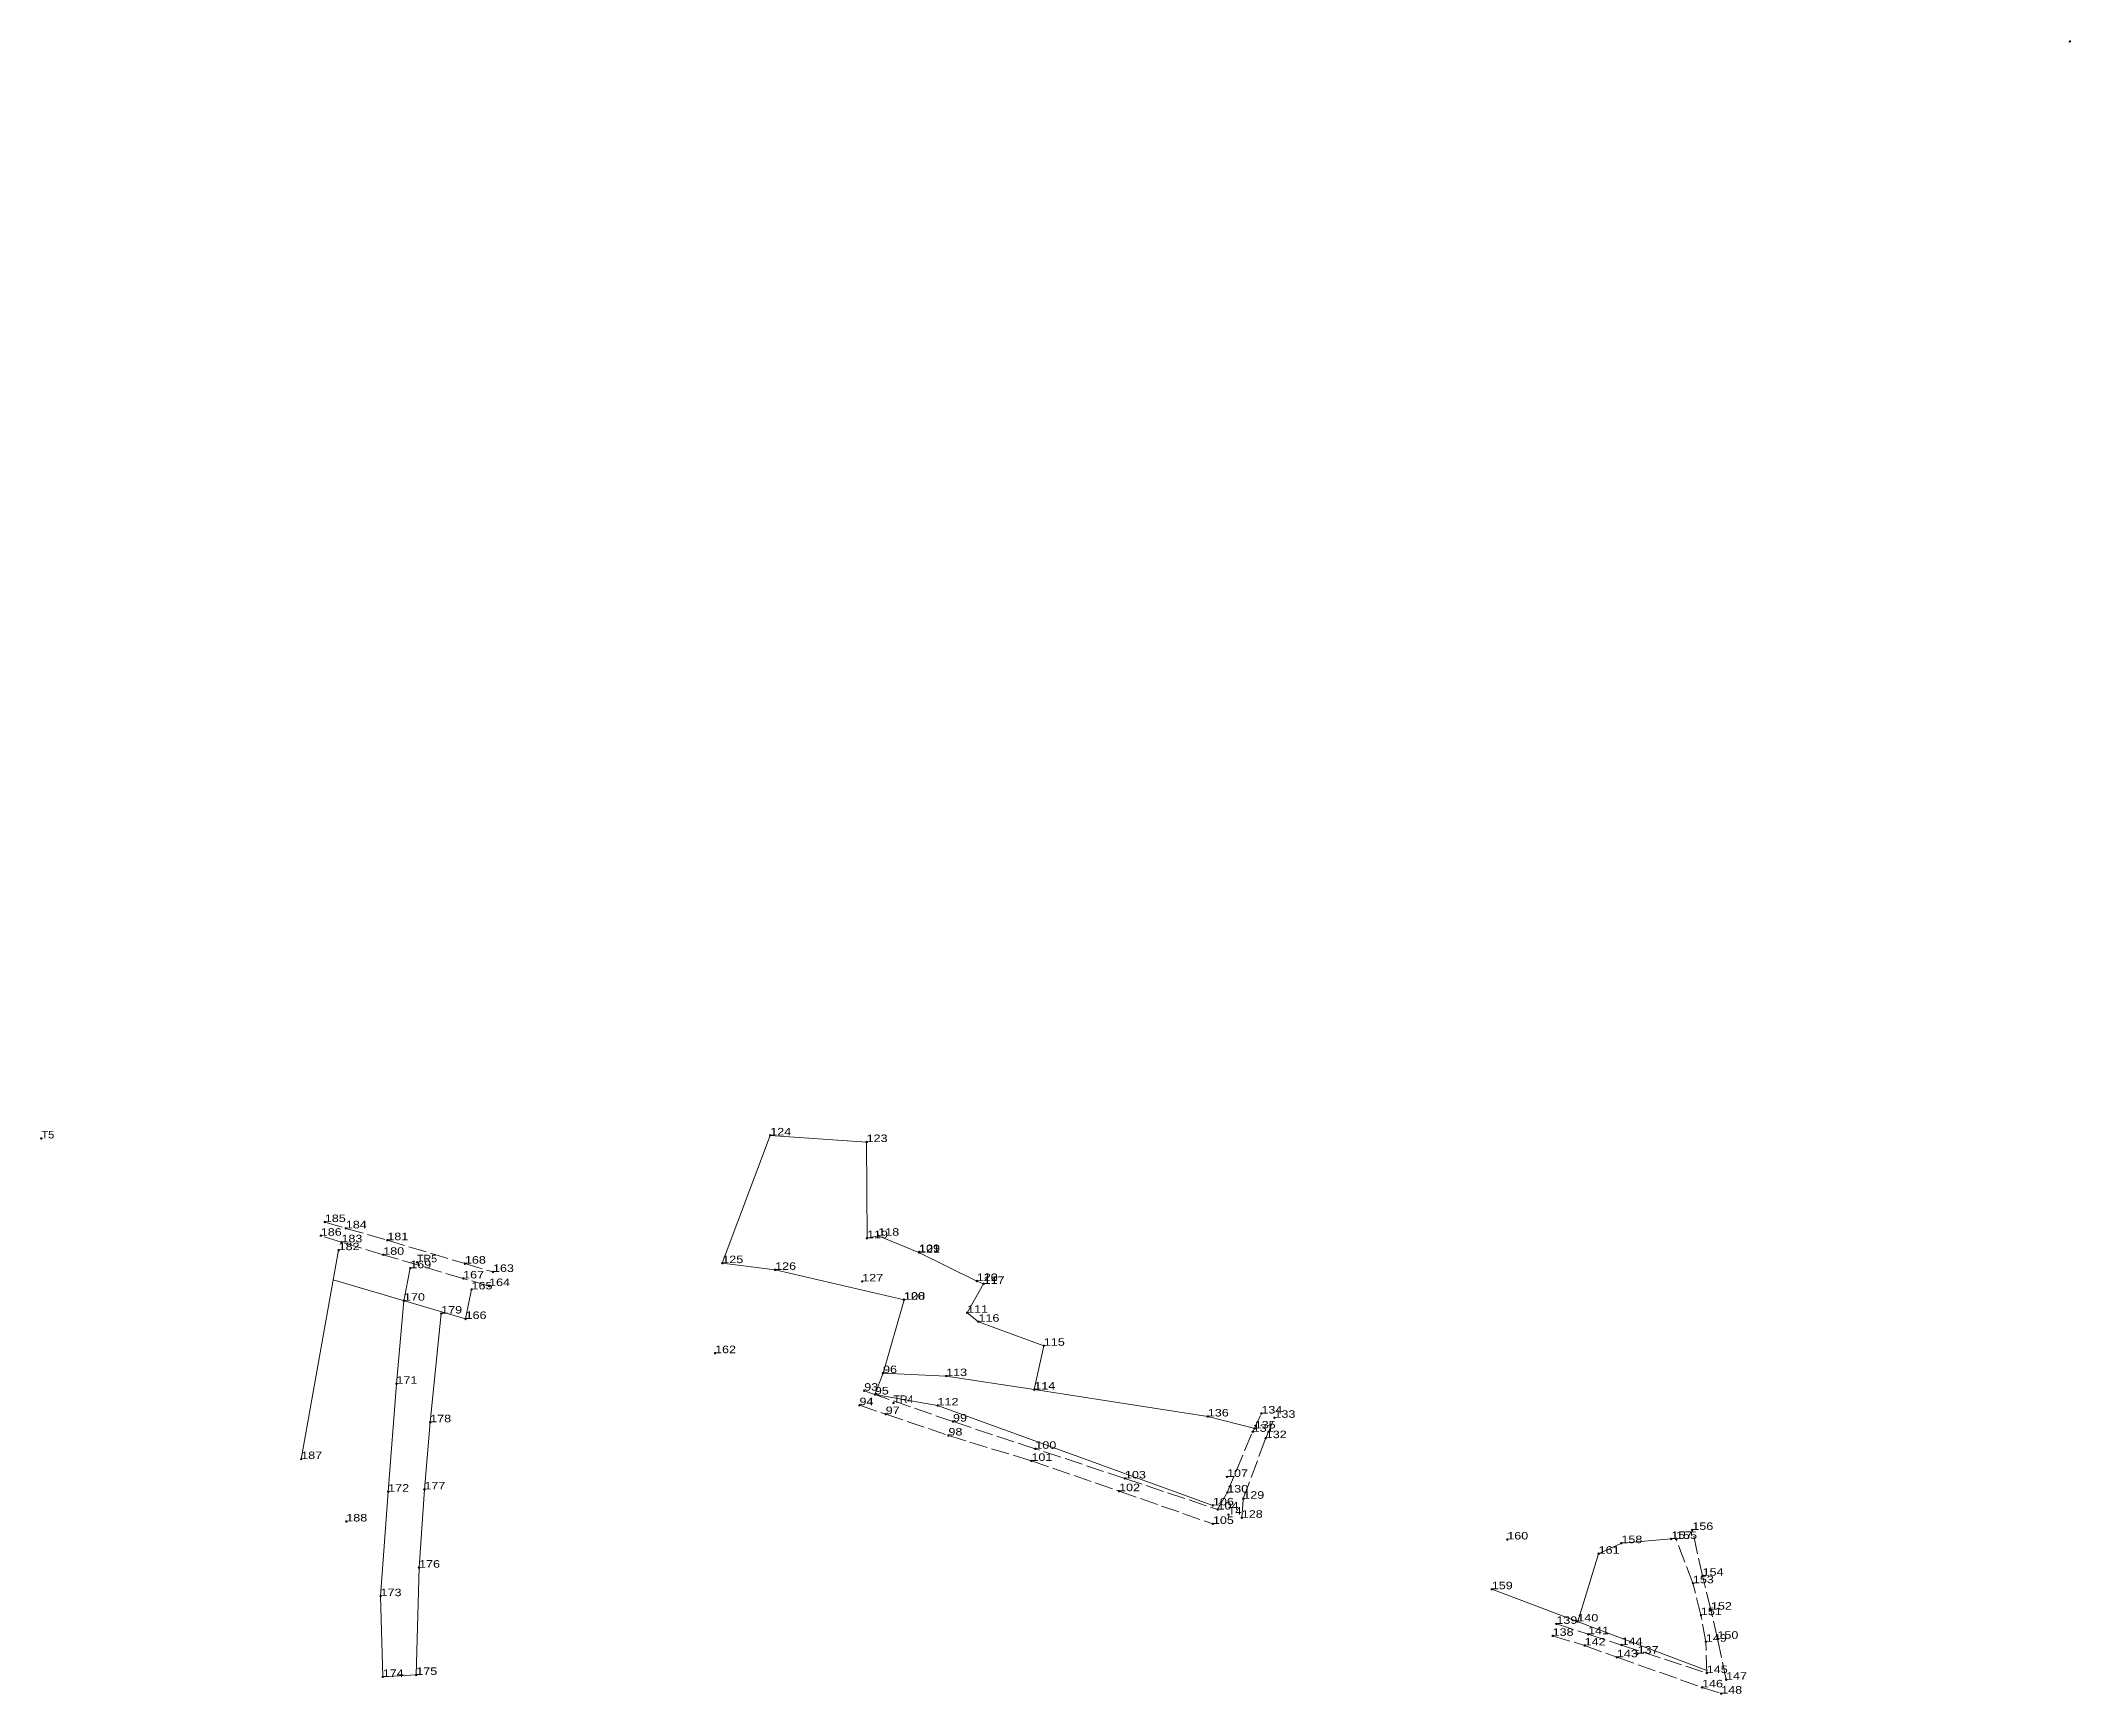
# Model space of a CAD drawing. Header units: metres. Extents: x 539983 to 549124, y 1835949 to 1838833.
# Drawn here: x 548637.9 to 549124.5, y 1837812.4 to 1838208.8 of the extents above; entities that cross this region are included whole.
import ezdxf

# ---------------------------------------------------------------- set-up
doc = ezdxf.new("R2010")
doc.units = ezdxf.units.M
doc.header["$LTSCALE"] = 0.72
doc.header["$PDMODE"] = 32
doc.header["$PDSIZE"] = 0.36
doc.linetypes.add('LONG_DASHED', pattern=[7.5, 6, -1.5])
doc.layers.add('12', color=7, linetype='Continuous')
doc.layers.add('55', color=7, linetype='Continuous', lineweight=13)
doc.layers.add('7', color=7, linetype='Continuous', lineweight=13)

msp = doc.modelspace()

# ---------------------------------------------------------------- texts
at = {"layer": '12'}
for s, height, width, p in [('29', 0.2, 1.25, (549124.13, 1838208.58)), ('T5', 1.8, 1.1, (548638.06, 1837945.68)), ('124', 1.8, 1.25, (548812.71, 1837946.41)), ('123', 1.8, 1.25, (548835.8, 1837944.82)), ('185', 1.8, 1.25, (548705.98, 1837925.64)), ('184', 1.8, 1.25, (548711.01, 1837924.14)), ('186', 1.8, 1.25, (548705.01, 1837922.37)), ('182', 1.8, 1.25, (548709.28, 1837918.91)), ('183', 1.8, 1.25, (548709.96, 1837920.8)), ('181', 1.8, 1.25, (548720.96, 1837921.3)), ('119', 1.8, 1.25, (548835.9, 1837921.77)), ('118', 1.8, 1.25, (548838.59, 1837922.37)), ('180', 1.8, 1.25, (548719.97, 1837917.8)), ('169', 1.8, 1.25, (548726.45, 1837914.59)), ('TR5', 1.8, 1.05, (548728.09, 1837916)), ('168', 1.8, 1.25, (548739.55, 1837915.68)), ('125', 1.8, 1.25, (548801.22, 1837915.8)), ('126', 1.8, 1.25, (548813.89, 1837914.19)), ('121', 1.8, 1.25, (548848.34, 1837918.34)), ('109', 1.8, 1.25, (548848.37, 1837918.47)), ('167', 1.8, 1.25, (548739.12, 1837912.13)), ('165', 1.8, 1.25, (548741.14, 1837909.5)), ('164', 1.8, 1.25, (548745.34, 1837910.31)), ('163', 1.8, 1.25, (548746.28, 1837913.7)), ('127', 1.8, 1.25, (548834.75, 1837911.41)), ('110', 1.8, 1.25, (548862.2, 1837911.52)), ('122', 1.8, 1.25, (548862.21, 1837911.52)), ('117', 1.8, 1.25, (548863.84, 1837910.82)), ('170', 1.8, 1.25, (548724.94, 1837906.79)), ('120', 1.8, 1.25, (548844.73, 1837907.04)), ('108', 1.8, 1.25, (548844.81, 1837907.04)), ('179', 1.8, 1.25, (548733.86, 1837903.72)), ('166', 1.8, 1.25, (548739.71, 1837902.42)), ('111', 1.8, 1.25, (548859.89, 1837903.91)), ('116', 1.8, 1.25, (548862.61, 1837901.76)), ('115', 1.8, 1.25, (548878.28, 1837896)), ('162', 1.8, 1.25, (548799.49, 1837894.22)), ('171', 1.8, 1.25, (548723.15, 1837886.89)), ('93', 1.8, 1.25, (548835.23, 1837885.23)), ('96', 1.8, 1.25, (548839.74, 1837889.44)), ('113', 1.8, 1.25, (548854.86, 1837888.73)), ('114', 1.8, 1.25, (548875.98, 1837885.49)), ('94', 1.8, 1.25, (548834.09, 1837881.75)), ('95', 1.8, 1.25, (548837.78, 1837884.32)), ('TR4', 1.8, 1.05, (548842.25, 1837882.28)), ('112', 1.8, 1.25, (548852.8, 1837881.69)), ('178', 1.8, 1.25, (548731.23, 1837877.66)), ('97', 1.8, 1.25, (548840.38, 1837879.61)), ('99', 1.8, 1.25, (548856.5, 1837877.83)), ('136', 1.8, 1.25, (548917.56, 1837879.05)), ('131', 1.8, 1.25, (548928.31, 1837875.38)), ('135', 1.8, 1.25, (548928.8, 1837876.18)), ('134', 1.8, 1.25, (548930.4, 1837879.76)), ('133', 1.8, 1.25, (548933.52, 1837878.74)), ('98', 1.8, 1.25, (548855.41, 1837874.5)), ('100', 1.8, 1.25, (548876.23, 1837871.3)), ('132', 1.8, 1.25, (548931.44, 1837873.86)), ('187', 1.8, 1.25, (548700.32, 1837868.84)), ('101', 1.8, 1.25, (548875.29, 1837868.41)), ('172', 1.8, 1.25, (548721.16, 1837861.03)), ('177', 1.8, 1.25, (548729.84, 1837861.58)), ('102', 1.8, 1.25, (548896.3, 1837861.15)), ('103', 1.8, 1.25, (548897.7, 1837864.2)), ('107', 1.8, 1.25, (548922.16, 1837864.58)), ('130', 1.8, 1.25, (548922.22, 1837860.83)), ('106', 1.8, 1.25, (548918.78, 1837857.74)), ('104', 1.8, 1.25, (548919.89, 1837856.75)), ('129', 1.8, 1.25, (548926.06, 1837859.34)), ('188', 1.8, 1.25, (548711.12, 1837853.89)), ('105', 1.8, 1.25, (548918.78, 1837853.31)), ('T4', 1.8, 1.1, (548922.52, 1837855.54)), ('128', 1.8, 1.25, (548925.7, 1837854.78)), ('156', 1.8, 1.25, (549033.65, 1837851.86)), ('160', 1.8, 1.25, (548989.31, 1837849.57)), ('161', 1.8, 1.25, (549011.2, 1837846.16)), ('158', 1.8, 1.25, (549016.65, 1837848.69)), ('157', 1.8, 1.25, (549028.62, 1837849.7)), ('155', 1.8, 1.25, (549029.77, 1837849.68)), ('176', 1.8, 1.25, (548728.56, 1837842.82)), ('159', 1.8, 1.25, (548985.61, 1837837.65)), ('153', 1.8, 1.25, (549033.79, 1837839.08)), ('154', 1.8, 1.25, (549036.12, 1837840.89)), ('173', 1.8, 1.25, (548719.33, 1837835.99)), ('151', 1.8, 1.25, (549035.71, 1837831.44)), ('152', 1.8, 1.25, (549038.11, 1837832.75)), ('138', 1.8, 1.25, (549000.18, 1837826.49)), ('139', 1.8, 1.25, (549001.08, 1837829.35)), ('140', 1.8, 1.25, (549006.1, 1837829.92)), ('141', 1.8, 1.25, (549008.67, 1837826.85)), ('142', 1.8, 1.25, (549007.85, 1837824.17)), ('144', 1.8, 1.25, (549016.71, 1837824.27)), ('137', 1.8, 1.25, (549020.54, 1837822.22)), ('149', 1.8, 1.25, (549036.9, 1837825.07)), ('150', 1.8, 1.25, (549039.67, 1837825.79)), ('175', 1.8, 1.25, (548727.89, 1837817.11)), ('143', 1.8, 1.25, (549015.57, 1837821.34)), ('145', 1.8, 1.25, (549037.12, 1837817.56)), ('174', 1.8, 1.25, (548719.87, 1837816.64)), ('146', 1.8, 1.25, (549035.98, 1837814.13)), ('148', 1.8, 1.25, (549040.58, 1837812.63)), ('147', 1.8, 1.25, (549041.75, 1837815.97))]:
    msp.add_text(s, height=height, dxfattribs=dict(at, width=width)).set_placement(p)

# ---------------------------------------------------------------- linework, layer by layer
at = {"layer": '55'}
for p, q in [((548709.28, 1837918.91), (548700.32, 1837868.84)), ((548708.01, 1837911.8), (548739.71, 1837902.42)), ((548741.14, 1837909.5), (548739.71, 1837902.42)), ((548839.74, 1837889.44), (548844.81, 1837907.04)), ((548852.8, 1837881.69), (548837.78, 1837884.32)), ((548852.8, 1837881.69), (548918.78, 1837857.74)), ((549016.65, 1837848.69), (549011.2, 1837846.16)), ((549016.65, 1837848.69), (549028.62, 1837849.7)), ((549011.2, 1837846.16), (549006.19, 1837829.88)), ((548985.61, 1837837.65), (549037.1, 1837818.21))]:
    msp.add_line(p, q, dxfattribs=at)
at = {"layer": '55', "linetype": 'LONG_DASHED'}
for p, q in [((548897.7, 1837864.2), (548919.89, 1837856.75)), ((548919.89, 1837856.75), (548922.22, 1837860.83)), ((548925.7, 1837854.78), (548926.06, 1837859.34))]:
    msp.add_line(p, q, dxfattribs=at)
at = {"layer": '55'}
for points in [[(548844.81, 1837907.04), (548813.89, 1837914.19), (548801.22, 1837915.8), (548812.71, 1837946.41), (548835.8, 1837944.82), (548835.9, 1837921.77), (548838.59, 1837922.37), (548848.34, 1837918.34), (548862.2, 1837911.52), (548863.84, 1837910.82), (548859.89, 1837903.91), (548862.61, 1837901.76), (548878.28, 1837896), (548875.98, 1837885.49)], [(548733.86, 1837903.72), (548731.23, 1837877.66), (548729.84, 1837861.58), (548728.56, 1837842.82), (548727.89, 1837817.11), (548719.87, 1837816.64), (548719.33, 1837835.99), (548721.16, 1837861.03), (548723.15, 1837886.89), (548724.94, 1837906.79), (548726.45, 1837914.59)], [(548837.78, 1837884.32), (548839.74, 1837889.44), (548854.86, 1837888.73), (548875.98, 1837885.49), (548917.56, 1837879.05), (548928.8, 1837876.18)]]:
    msp.add_lwpolyline(points, dxfattribs=at)
at = {"layer": '55', "linetype": 'LONG_DASHED'}
for points in [[(548705.98, 1837925.64), (548711.01, 1837924.14), (548720.96, 1837921.3), (548739.55, 1837915.68), (548746.28, 1837913.7)], [(548745.34, 1837910.31), (548739.12, 1837912.13), (548719.97, 1837917.8), (548709.96, 1837920.8), (548705.01, 1837922.37)], [(548834.09, 1837881.75), (548840.38, 1837879.61), (548855.41, 1837874.5), (548875.29, 1837868.41), (548896.3, 1837861.15), (548918.78, 1837853.31)], [(548897.7, 1837864.2), (548876.23, 1837871.3), (548856.5, 1837877.83), (548837.78, 1837884.32), (548835.23, 1837885.23)], [(548922.22, 1837860.83), (548928.31, 1837875.38), (548930.4, 1837879.76)], [(548926.06, 1837859.34), (548931.44, 1837873.86), (548933.52, 1837878.74)], [(549037.12, 1837817.56), (549036.9, 1837825.07), (549035.71, 1837831.44), (549033.79, 1837839.08), (549029.77, 1837849.68)], [(549041.75, 1837815.97), (549039.67, 1837825.79), (549038.11, 1837832.75), (549036.12, 1837840.89), (549033.65, 1837851.86)], [(549001.08, 1837829.35), (549008.67, 1837826.85), (549016.71, 1837824.27), (549037.12, 1837817.56)], [(549000.18, 1837826.49), (549007.85, 1837824.17), (549015.57, 1837821.34), (549035.98, 1837814.13), (549040.58, 1837812.63)]]:
    msp.add_lwpolyline(points, dxfattribs=at)
at = {"layer": '7'}
for p in [(549124.13, 1838208.58), (548638.06, 1837945.68), (548812.71, 1837946.41), (548835.8, 1837944.82), (548705.98, 1837925.64), (548705.01, 1837922.37), (548709.96, 1837920.79), (548711.01, 1837924.14), (548720.96, 1837921.3), (548835.9, 1837921.77), (548838.59, 1837922.37), (548709.29, 1837918.91), (548719.97, 1837917.8), (548728.09, 1837915.99), (548739.55, 1837915.68), (548801.22, 1837915.8), (548848.34, 1837918.34), (548848.37, 1837918.47), (548726.45, 1837914.59), (548739.12, 1837912.13), (548746.28, 1837913.7), (548813.89, 1837914.19), (548834.75, 1837911.41), (548862.2, 1837911.52), (548862.21, 1837911.52), (548863.84, 1837910.83), (548724.94, 1837906.79), (548741.14, 1837909.5), (548745.34, 1837910.31), (548844.73, 1837907.04), (548844.81, 1837907.04), (548733.87, 1837903.72), (548739.71, 1837902.42), (548859.89, 1837903.91), (548862.61, 1837901.75), (548799.49, 1837894.22), (548878.28, 1837896), (548723.15, 1837886.89), (548839.74, 1837889.44), (548854.86, 1837888.73), (548834.09, 1837881.75), (548835.23, 1837885.23), (548837.78, 1837884.32), (548842.25, 1837882.28), (548852.8, 1837881.69), (548875.98, 1837885.49), (548731.23, 1837877.66), (548840.38, 1837879.61), (548856.5, 1837877.83), (548917.56, 1837879.05), (548930.4, 1837879.77), (548933.53, 1837878.74), (548855.41, 1837874.5), (548928.31, 1837875.39), (548928.8, 1837876.18), (548931.44, 1837873.86), (548700.32, 1837868.84), (548875.29, 1837868.41), (548876.23, 1837871.3), (548897.7, 1837864.2), (548922.16, 1837864.58), (548721.16, 1837861.03), (548729.84, 1837861.58), (548896.3, 1837861.15), (548918.78, 1837857.74), (548922.22, 1837860.83), (548926.06, 1837859.34), (548711.12, 1837853.89), (548918.78, 1837853.31), (548919.89, 1837856.75), (548922.52, 1837855.53), (548925.7, 1837854.77), (548989.31, 1837849.57), (549016.65, 1837848.69), (549028.62, 1837849.7), (549029.77, 1837849.68), (549033.65, 1837851.85), (548728.56, 1837842.82), (549011.2, 1837846.16), (549033.79, 1837839.09), (549036.12, 1837840.89), (548719.33, 1837835.99), (548985.61, 1837837.65), (549001.08, 1837829.35), (549006.1, 1837829.92), (549035.71, 1837831.44), (549038.11, 1837832.75), (549000.18, 1837826.49), (549007.85, 1837824.17), (549008.67, 1837826.85), (549016.71, 1837824.27), (549036.9, 1837825.07), (549039.67, 1837825.79), (549015.57, 1837821.34), (549020.54, 1837822.22), (548719.87, 1837816.64), (548727.89, 1837817.11), (549035.98, 1837814.13), (549037.12, 1837817.56), (549041.75, 1837815.97), (549040.59, 1837812.63)]:
    msp.add_point(p, dxfattribs=at)

msp.set_redraw_order([(e.dxf.handle, doc.entitydb.next_handle()) for e in msp.query("TEXT MTEXT ATTDEF DIMENSION ARC_DIMENSION")])  # texts and dimensions are drawn at this point

doc.saveas('drawing.dxf')
